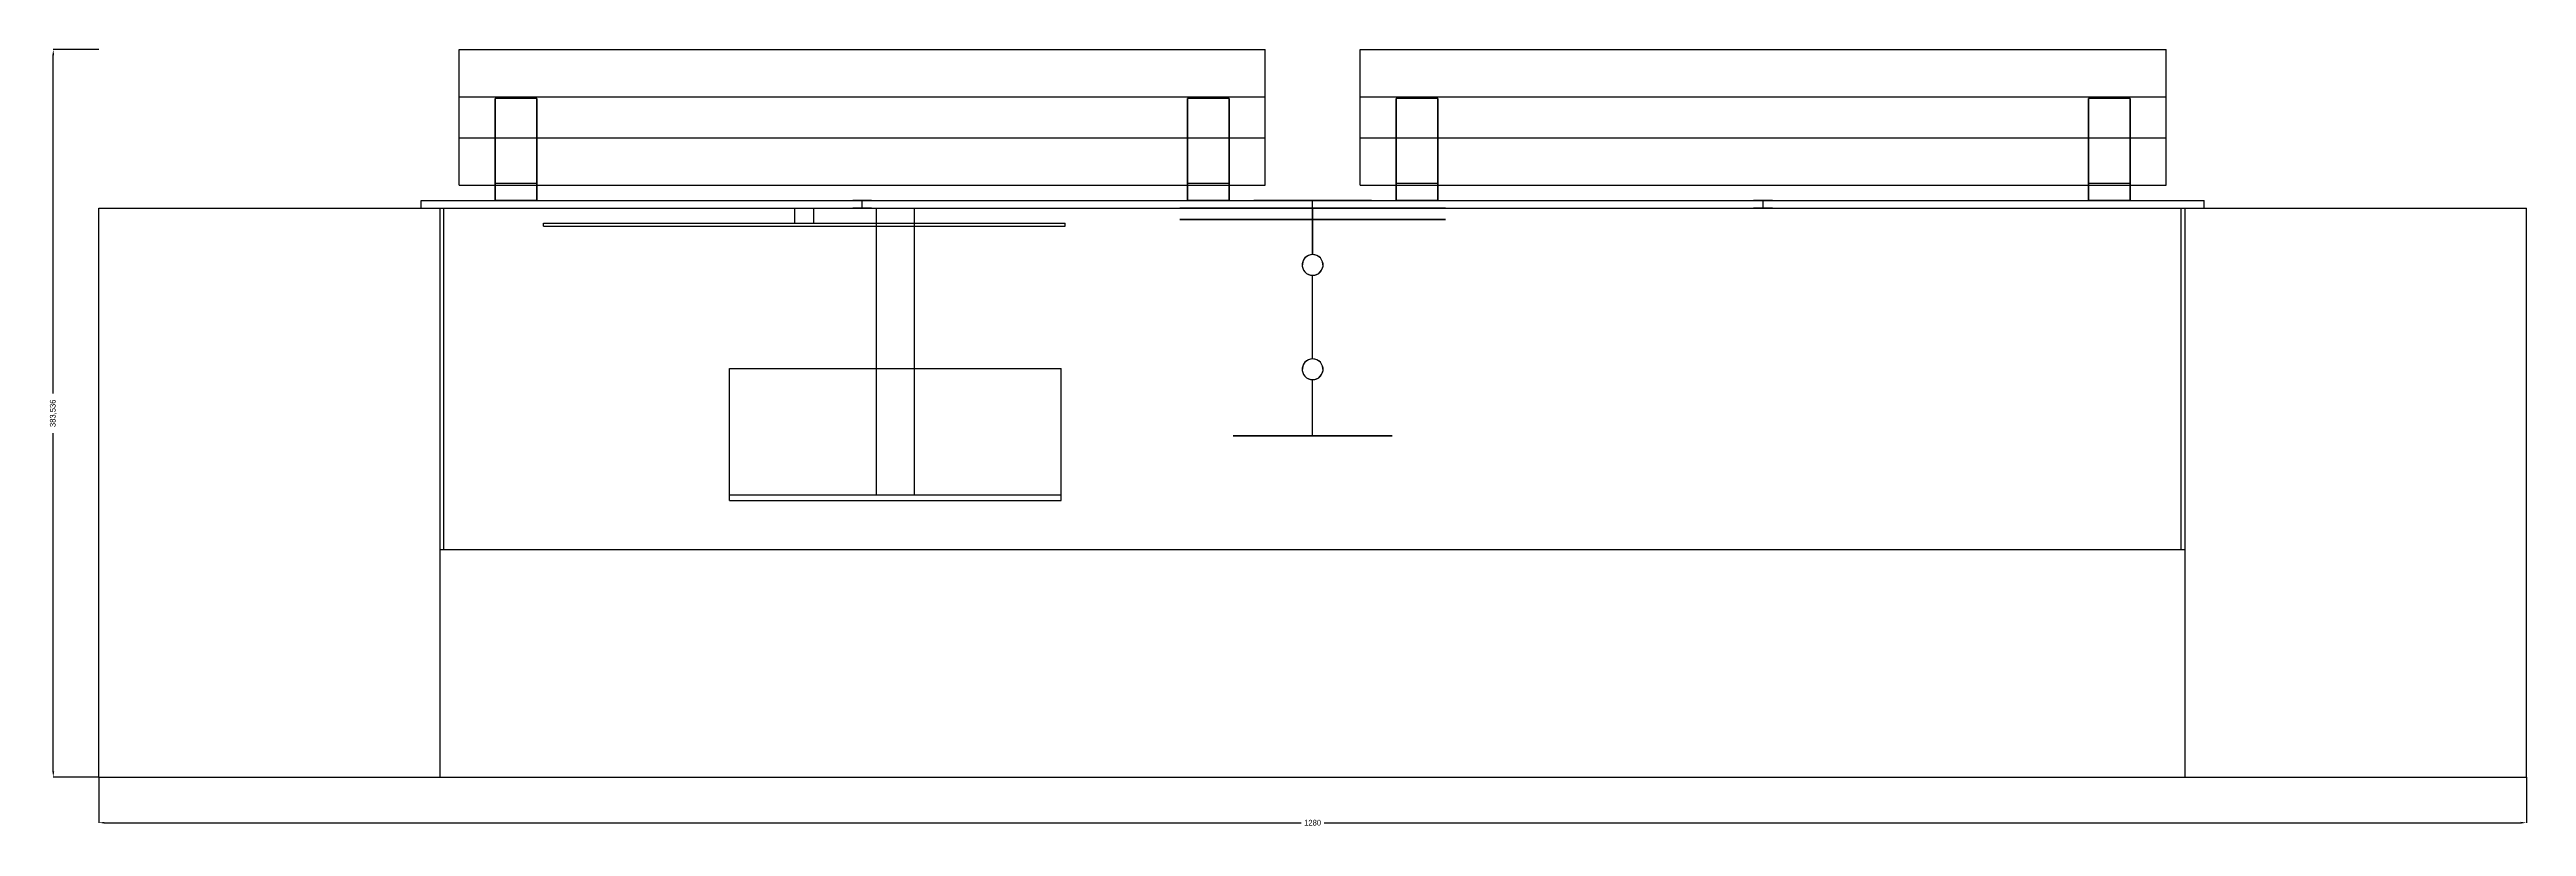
# Model space of a CAD drawing. Header units: millimetres. Extents: x -26 to 2440, y -510 to 1280.
# Drawn here: x 1134 to 2440, y -26 to 384 of the extents above; entities that cross this region are included whole.
import ezdxf

# ---------------------------------------------------------------- set-up
doc = ezdxf.new("R2010")
doc.units = ezdxf.units.MM
doc.layers.add('DIMENSIONS', color=7, linetype='Continuous')
doc.layers.add('YZ', color=7, linetype='Continuous')
doc.dimstyles.get("Standard").update_dxf_attribs({"dimtxt": 2.5, "dimasz": 2.5, "dimexe": 1.25, "dimexo": 0.625, "dimtad": 1, "dimcen": 2.5, "dimazin": 3, "dimtfac": 1, "dimtmove": 0, "dimatfit": 3})

# ---------------------------------------------------------------- blocks, each defined once
blk = doc.blocks.new('_CLOSEDFILLED')
at = {"color": 0, "linetype": 'BYBLOCK'}
blk.add_solid([(-1, 0.16), (0, 0), (-1, -0.16)], dxfattribs=at)
blk = doc.blocks.new('*D5')
for p, q in [((1160, 0), (1160, -24)), ((2440, 0), (2440, -24)), ((1163, -24), (1794, -24)), ((1806, -24), (2437, -24))]:
    blk.add_line(p, q)
at = {"layer": 'Defpoints'}
for p in [(1160, 0), (2440, 0), (1160, -24)]:
    blk.add_point(p, dxfattribs=at)
at = {"layer": 'DIMENSIONS', "xscale": 3, "yscale": 3, "rotation": 180}
blk.add_blockref('_CLOSEDFILLED', (1160, -24), dxfattribs=at)
at = {"layer": 'DIMENSIONS', "xscale": 3, "yscale": 3}
blk.add_blockref('_CLOSEDFILLED', (2440, -24), dxfattribs=at)
at = {"layer": 'DIMENSIONS', "insert": (1800, -24), "char_height": 3, "attachment_point": 5}
blk.add_mtext('1280', dxfattribs=at)
blk = doc.blocks.new('*D6')
for p, q in [((1160, 383.5), (1136, 383.5)), ((1136, 202.3), (1136, 380.5)), ((1136, 3), (1136, 181.3)), ((1160, 0), (1136, 0))]:
    blk.add_line(p, q)
at = {"layer": 'Defpoints'}
for p in [(1160, 383.5), (1136, 0), (1160, 0)]:
    blk.add_point(p, dxfattribs=at)
at = {"layer": 'DIMENSIONS', "xscale": 3, "yscale": 3}
for p, rotation in [((1136, 383.5), 90), ((1136, 0), 270)]:
    blk.add_blockref('_CLOSEDFILLED', p, dxfattribs=dict(at, rotation=rotation))
at = {"layer": 'DIMENSIONS', "insert": (1136, 191.8), "char_height": 3, "attachment_point": 5, "rotation": 90}
blk.add_mtext('383,536', dxfattribs=at)

msp = doc.modelspace()

# ---------------------------------------------------------------- linework, layer by layer
at = {"layer": 'YZ'}
for points in [[(1350, 358.5973), (1350, 383.5364)], [(1350, 383.5364), (1775, 383.5364)], [(1350, 336.9391), (1350, 383.5364)], [(1775, 358.5973), (1775, 383.5364)], [(1775, 336.9391), (1775, 383.5364)], [(1825, 358.5973), (1825, 383.5364)], [(1825, 383.5364), (2250, 383.5364)], [(1825, 336.9391), (1825, 383.5364)], [(2250, 358.5973), (2250, 383.5364)], [(2250, 336.9391), (2250, 383.5364)], [(1350, 358.5973), (1775, 358.5973)], [(1350, 312), (1350, 358.5973)], [(1391, 357.6752), (1369, 357.6752)], [(1369, 304), (1369, 357.6752)], [(1369, 357.6752), (1369, 312.9221)], [(1391, 304), (1391, 357.6752)], [(1391, 357.6752), (1391, 312.9221)], [(1756, 357.6752), (1734, 357.6752)], [(1734, 304), (1734, 357.6752)], [(1734, 357.6752), (1734, 312.9221)], [(1756, 304), (1756, 357.6752)], [(1756, 357.6752), (1756, 312.9221)], [(1775, 312), (1775, 358.5973)], [(1825, 358.5973), (2250, 358.5973)], [(1825, 312), (1825, 358.5973)], [(1866, 357.6752), (1844, 357.6752)], [(1844, 304), (1844, 357.6752)], [(1844, 357.6752), (1844, 312.9221)], [(1866, 304), (1866, 357.6752)], [(1866, 357.6752), (1866, 312.9221)], [(2231, 357.6752), (2209, 357.6752)], [(2209, 304), (2209, 357.6752)], [(2209, 357.6752), (2209, 312.9221)], [(2231, 304), (2231, 357.6752)], [(2231, 357.6752), (2231, 312.9221)], [(2250, 312), (2250, 358.5973)], [(1350, 312), (1350, 336.9391)], [(1350, 336.9391), (1775, 336.9391)], [(1775, 312), (1775, 336.9391)], [(1825, 312), (1825, 336.9391)], [(1825, 336.9391), (2250, 336.9391)], [(2250, 312), (2250, 336.9391)], [(1330, 300), (1330, 304)], [(1330, 304), (2270, 304)], [(1330, 300), (1330, 304)], [(1330, 304), (2270, 304)], [(1350, 312), (1775, 312)], [(1391, 312.9221), (1369, 312.9221)], [(1369, 312.9221), (1369, 304)], [(1391, 304), (1369, 304)], [(1391, 304), (1369, 304)], [(1391, 312.9221), (1391, 304)], [(1562.5, 304), (1564.5337, 304), (1566.2157, 304), (1567.2553, 304), (1567.4726, 304), (1566.8301, 304), (1565.4389, 304), (1563.5396, 304), (1561.4604, 304), (1559.5611, 304), (1558.1699, 304), (1557.5274, 304), (1557.7447, 304), (1558.7843, 304), (1560.4663, 304), (1562.5, 304)], [(1562.5, 300), (1562.5, 304)], [(1756, 312.9221), (1734, 312.9221)], [(1734, 312.9221), (1734, 304)], [(1756, 304), (1734, 304)], [(1756, 304), (1734, 304)], [(1756, 312.9221), (1756, 304)], [(1800, 304), (1803.9642, 304), (1807.8633, 304), (1811.6333, 304), (1815.2122, 304), (1818.5414, 304), (1821.5662, 304), (1824.2368, 304), (1826.5094, 304), (1828.3468, 304), (1829.7187, 304), (1830.6026, 304), (1830.9841, 304), (1830.8568, 304), (1830.2228, 304), (1829.0925, 304), (1827.4846, 304), (1825.4253, 304), (1822.9486, 304), (1820.0951, 304), (1816.9116, 304), (1813.4504, 304), (1809.7684, 304), (1805.9259, 304), (1801.9862, 304), (1798.0138, 304), (1794.0741, 304), (1790.2316, 304), (1786.5496, 304), (1783.0884, 304), (1779.9049, 304), (1777.0514, 304), (1774.5747, 304), (1772.5154, 304), (1770.9075, 304), (1769.7772, 304), (1769.1432, 304), (1769.0159, 304), (1769.3974, 304), (1770.2813, 304), (1771.6532, 304), (1773.4906, 304), (1775.7632, 304), (1778.4338, 304), (1781.4586, 304), (1784.7878, 304), (1788.3667, 304), (1792.1367, 304), (1796.0358, 304), (1800, 304)], [(1800, 300), (1800, 304)], [(1825, 312), (2250, 312)], [(1866, 312.9221), (1844, 312.9221)], [(1844, 312.9221), (1844, 304)], [(1866, 304), (1844, 304)], [(1866, 304), (1844, 304)], [(1866, 312.9221), (1866, 304)], [(2037.5, 304), (2039.5337, 304), (2041.2157, 304), (2042.2553, 304), (2042.4726, 304), (2041.8301, 304), (2040.4389, 304), (2038.5396, 304), (2036.4604, 304), (2034.5611, 304), (2033.1699, 304), (2032.5274, 304), (2032.7447, 304), (2033.7843, 304), (2035.4663, 304), (2037.5, 304)], [(2037.5, 300), (2037.5, 304)], [(2231, 312.9221), (2209, 312.9221)], [(2209, 312.9221), (2209, 304)], [(2231, 304), (2209, 304)], [(2231, 304), (2209, 304)], [(2231, 312.9221), (2231, 304)], [(2270, 300), (2270, 304)], [(2270, 300), (2270, 304)], [(1160, 0), (1160, 300)], [(1160, 300), (2440, 300)], [(1160, 0), (1160, 300)], [(1160, 300), (2440, 300)], [(1330, 300), (2270, 300)], [(1330, 300), (2270, 300)], [(1340, 120), (1340, 300)], [(1340, 300), (2260, 300)], [(1340, 120), (1340, 300)], [(1340, 300), (2260, 300)], [(1340, 300), (2260, 300)], [(1340, 300), (2260, 300)], [(1340, 0), (1340, 300)], [(1340, 0), (1340, 300)], [(1342, 300), (2258, 300)], [(1342, 300), (2258, 300)], [(1342, 120), (1342, 300)], [(1342, 120), (1342, 300)], [(1394.5575, 290.5), (1394.5575, 292)], [(1394.5575, 292), (1669.5575, 292)], [(1394.5575, 290.5), (1394.5575, 292)], [(1394.5575, 292), (1669.5575, 292)], [(1394.5575, 290.5), (1669.5575, 290.5)], [(1394.5575, 290.5), (1669.5575, 290.5)], [(1527.0575, 292), (1527.0575, 300)], [(1527.0575, 300), (1537.0575, 300)], [(1527.0575, 292), (1527.0575, 300)], [(1527.0575, 300), (1537.0575, 300)], [(1527.0575, 292), (1527.0575, 300)], [(1527.0575, 300), (1537.0575, 300)], [(1527.0575, 292), (1527.0575, 300)], [(1527.0575, 300), (1537.0575, 300)], [(1527.0575, 292), (1537.0575, 292)], [(1527.0575, 292), (1537.0575, 292)], [(1527.0575, 292), (1537.0575, 292)], [(1527.0575, 292), (1537.0575, 292)], [(1537.0575, 292), (1537.0575, 300)], [(1537.0575, 292), (1537.0575, 300)], [(1537.0575, 292), (1537.0575, 300)], [(1537.0575, 292), (1537.0575, 300)], [(1562.5, 300), (1564.5337, 300), (1566.2157, 300), (1567.2553, 300), (1567.4726, 300), (1566.8301, 300), (1565.4389, 300), (1563.5396, 300), (1561.4604, 300), (1559.5611, 300), (1558.1699, 300), (1557.5274, 300), (1557.7447, 300), (1558.7843, 300), (1560.4663, 300), (1562.5, 300)], [(1570, 300), (1590, 300)], [(1570, 148.9), (1570, 300)], [(1570, 300), (1590, 300)], [(1570, 148.9), (1570, 300)], [(1570, 148.9), (1570, 300)], [(1570, 300), (1590, 300)], [(1570, 148.9), (1570, 300)], [(1570, 300), (1590, 300)], [(1590, 148.9), (1590, 300)], [(1590, 148.9), (1590, 300)], [(1590, 148.9), (1590, 300)], [(1590, 148.9), (1590, 300)], [(1669.5575, 290.5), (1669.5575, 292)], [(1669.5575, 290.5), (1669.5575, 292)], [(1800, 300), (1803.9962, 300), (1807.9794, 300), (1811.9366, 300), (1815.8548, 300), (1819.7213, 300), (1823.5235, 300), (1827.2489, 300), (1830.8855, 300), (1834.4213, 300), (1837.8449, 300), (1841.145, 300), (1844.3109, 300), (1847.3322, 300), (1850.1992, 300), (1852.9025, 300), (1855.4332, 300), (1857.783, 300), (1859.9444, 300), (1861.9103, 300), (1863.6742, 300), (1865.2305, 300), (1866.574, 300), (1867.7003, 300), (1868.6058, 300), (1869.2875, 300), (1869.7432, 300), (1869.9715, 300), (1869.9715, 300), (1869.7432, 300), (1869.2875, 300), (1868.6058, 300), (1867.7003, 300), (1866.574, 300), (1865.2305, 300), (1863.6742, 300), (1861.9103, 300), (1859.9444, 300), (1857.783, 300), (1855.4332, 300), (1852.9025, 300), (1850.1992, 300), (1847.3322, 300), (1844.3109, 300), (1841.145, 300), (1837.8449, 300), (1834.4213, 300), (1830.8855, 300), (1827.2489, 300), (1823.5235, 300), (1819.7213, 300), (1815.8548, 300), (1811.9366, 300), (1807.9794, 300), (1803.9962, 300), (1800, 300), (1796.0038, 300), (1792.0206, 300), (1788.0634, 300), (1784.1452, 300), (1780.2787, 300), (1776.4765, 300), (1772.7511, 300), (1769.1145, 300), (1765.5787, 300), (1762.1551, 300), (1758.855, 300), (1755.6891, 300), (1752.6678, 300), (1749.8008, 300), (1747.0975, 300), (1744.5668, 300), (1742.217, 300), (1740.0556, 300), (1738.0897, 300), (1736.3258, 300), (1734.7695, 300), (1733.426, 300), (1732.2997, 300), (1731.3942, 300), (1730.7125, 300), (1730.2568, 300), (1730.0285, 300), (1730.0285, 300), (1730.2568, 300), (1730.7125, 300), (1731.3942, 300), (1732.2997, 300), (1733.426, 300), (1734.7695, 300), (1736.3258, 300), (1738.0897, 300), (1740.0556, 300), (1742.217, 300), (1744.5668, 300), (1747.0975, 300), (1749.8008, 300), (1752.6678, 300), (1755.6891, 300), (1758.855, 300), (1762.1551, 300), (1765.5787, 300), (1769.1145, 300), (1772.7511, 300), (1776.4765, 300), (1780.2787, 300), (1784.1452, 300), (1788.0634, 300), (1792.0206, 300), (1796.0038, 300), (1800, 300)], [(1800, 294), (1803.9962, 294), (1807.9794, 294), (1811.9366, 294), (1815.8548, 294), (1819.7213, 294), (1823.5235, 294), (1827.2489, 294), (1830.8855, 294), (1834.4213, 294), (1837.8449, 294), (1841.145, 294), (1844.3109, 294), (1847.3322, 294), (1850.1992, 294), (1852.9025, 294), (1855.4332, 294), (1857.783, 294), (1859.9444, 294), (1861.9103, 294), (1863.6742, 294), (1865.2305, 294), (1866.574, 294), (1867.7003, 294), (1868.6058, 294), (1869.2875, 294), (1869.7432, 294), (1869.9715, 294), (1869.9715, 294), (1869.7432, 294), (1869.2875, 294), (1868.6058, 294), (1867.7003, 294), (1866.574, 294), (1865.2305, 294), (1863.6742, 294), (1861.9103, 294), (1859.9444, 294), (1857.783, 294), (1855.4332, 294), (1852.9025, 294), (1850.1992, 294), (1847.3322, 294), (1844.3109, 294), (1841.145, 294), (1837.8449, 294), (1834.4213, 294), (1830.8855, 294), (1827.2489, 294), (1823.5235, 294), (1819.7213, 294), (1815.8548, 294), (1811.9366, 294), (1807.9794, 294), (1803.9962, 294), (1800, 294), (1796.0038, 294), (1792.0206, 294), (1788.0634, 294), (1784.1452, 294), (1780.2787, 294), (1776.4765, 294), (1772.7511, 294), (1769.1145, 294), (1765.5787, 294), (1762.1551, 294), (1758.855, 294), (1755.6891, 294), (1752.6678, 294), (1749.8008, 294), (1747.0975, 294), (1744.5668, 294), (1742.217, 294), (1740.0556, 294), (1738.0897, 294), (1736.3258, 294), (1734.7695, 294), (1733.426, 294), (1732.2997, 294), (1731.3942, 294), (1730.7125, 294), (1730.2568, 294), (1730.0285, 294), (1730.0285, 294), (1730.2568, 294), (1730.7125, 294), (1731.3942, 294), (1732.2997, 294), (1733.426, 294), (1734.7695, 294), (1736.3258, 294), (1738.0897, 294), (1740.0556, 294), (1742.217, 294), (1744.5668, 294), (1747.0975, 294), (1749.8008, 294), (1752.6678, 294), (1755.6891, 294), (1758.855, 294), (1762.1551, 294), (1765.5787, 294), (1769.1145, 294), (1772.7511, 294), (1776.4765, 294), (1780.2787, 294), (1784.1452, 294), (1788.0634, 294), (1792.0206, 294), (1796.0038, 294), (1800, 294)], [(1800, 294), (1803.9924, 294), (1807.9486, 294), (1811.8328, 294), (1815.6098, 294), (1819.2455, 294), (1822.7069, 294), (1825.9627, 294), (1828.9833, 294), (1831.7415, 294), (1834.2122, 294), (1836.3731, 294), (1838.2045, 294), (1839.69, 294), (1840.8161, 294), (1841.5725, 294), (1841.9524, 294), (1841.9524, 294), (1841.5725, 294), (1840.8161, 294), (1839.69, 294), (1838.2045, 294), (1836.3731, 294), (1834.2122, 294), (1831.7415, 294), (1828.9833, 294), (1825.9627, 294), (1822.7069, 294), (1819.2455, 294), (1815.6098, 294), (1811.8328, 294), (1807.9486, 294), (1803.9924, 294), (1800, 294), (1796.0076, 294), (1792.0514, 294), (1788.1672, 294), (1784.3902, 294), (1780.7545, 294), (1777.2931, 294), (1774.0373, 294), (1771.0167, 294), (1768.2585, 294), (1765.7878, 294), (1763.6269, 294), (1761.7955, 294), (1760.31, 294), (1759.1839, 294), (1758.4275, 294), (1758.0476, 294), (1758.0476, 294), (1758.4275, 294), (1759.1839, 294), (1760.31, 294), (1761.7955, 294), (1763.6269, 294), (1765.7878, 294), (1768.2585, 294), (1771.0167, 294), (1774.0373, 294), (1777.2931, 294), (1780.7545, 294), (1784.3902, 294), (1788.1672, 294), (1792.0514, 294), (1796.0076, 294), (1800, 294)], [(1800, 300), (1803.9642, 300), (1807.8633, 300), (1811.6333, 300), (1815.2122, 300), (1818.5414, 300), (1821.5662, 300), (1824.2368, 300), (1826.5094, 300), (1828.3468, 300), (1829.7187, 300), (1830.6026, 300), (1830.9841, 300), (1830.8568, 300), (1830.2228, 300), (1829.0925, 300), (1827.4846, 300), (1825.4253, 300), (1822.9486, 300), (1820.0951, 300), (1816.9116, 300), (1813.4504, 300), (1809.7684, 300), (1805.9259, 300), (1801.9862, 300), (1798.0138, 300), (1794.0741, 300), (1790.2316, 300), (1786.5496, 300), (1783.0884, 300), (1779.9049, 300), (1777.0514, 300), (1774.5747, 300), (1772.5154, 300), (1770.9075, 300), (1769.7772, 300), (1769.1432, 300), (1769.0159, 300), (1769.3974, 300), (1770.2813, 300), (1771.6532, 300), (1773.4906, 300), (1775.7632, 300), (1778.4338, 300), (1781.4586, 300), (1784.7878, 300), (1788.3667, 300), (1792.1367, 300), (1796.0358, 300), (1800, 300)], [(1800, 300), (1803.9642, 300), (1807.8633, 300), (1811.6333, 300), (1815.2122, 300), (1818.5414, 300), (1821.5662, 300), (1824.2368, 300), (1826.5094, 300), (1828.3468, 300), (1829.7187, 300), (1830.6026, 300), (1830.9841, 300), (1830.8568, 300), (1830.2228, 300), (1829.0925, 300), (1827.4846, 300), (1825.4253, 300), (1822.9486, 300), (1820.0951, 300), (1816.9116, 300), (1813.4504, 300), (1809.7684, 300), (1805.9259, 300), (1801.9862, 300), (1798.0138, 300), (1794.0741, 300), (1790.2316, 300), (1786.5496, 300), (1783.0884, 300), (1779.9049, 300), (1777.0514, 300), (1774.5747, 300), (1772.5154, 300), (1770.9075, 300), (1769.7772, 300), (1769.1432, 300), (1769.0159, 300), (1769.3974, 300), (1770.2813, 300), (1771.6532, 300), (1773.4906, 300), (1775.7632, 300), (1778.4338, 300), (1781.4586, 300), (1784.7878, 300), (1788.3667, 300), (1792.1367, 300), (1796.0358, 300), (1800, 300)], [(1800, 300), (1800, 275.5)], [(1800, 294), (1800, 300)], [(1800, 275.5), (1800, 294)], [(2037.5, 300), (2039.5337, 300), (2041.2157, 300), (2042.2553, 300), (2042.4726, 300), (2041.8301, 300), (2040.4389, 300), (2038.5396, 300), (2036.4604, 300), (2034.5611, 300), (2033.1699, 300), (2032.5274, 300), (2032.7447, 300), (2033.7843, 300), (2035.4663, 300), (2037.5, 300)], [(2258, 120), (2258, 300)], [(2258, 120), (2258, 300)], [(2260, 120), (2260, 300)], [(2260, 120), (2260, 300)], [(2260, 0), (2260, 300)], [(2260, 0), (2260, 300)], [(2440, 0), (2440, 300)], [(2440, 0), (2440, 300)], [(1800, 275.5), (1798.8554, 275.3796), (1797.7616, 275.0239), (1796.7665, 274.4491), (1795.9129, 273.6804), (1795.2375, 272.7511), (1794.7696, 271.7009), (1794.5302, 270.5755), (1794.5302, 269.4245), (1794.7696, 268.2991), (1795.2375, 267.2489), (1795.9129, 266.3196), (1796.7665, 265.5509), (1797.7616, 264.9761), (1798.8554, 264.6204), (1800, 264.5)], [(1800, 275.5), (1797.7616, 275.0239), (1795.9129, 273.6804), (1794.7696, 271.7009), (1794.5302, 269.4245), (1795.2375, 267.2489), (1796.7665, 265.5509), (1798.8554, 264.6204), (1801.1446, 264.6204), (1803.2335, 265.5509), (1804.7625, 267.2489), (1805.4698, 269.4245), (1805.2304, 271.7009), (1804.0871, 273.6804), (1802.2384, 275.0239), (1800, 275.5)], [(1800, 275.5), (1798.8545, 275.3794), (1797.7604, 275.0234), (1796.7658, 274.4486), (1795.913, 273.6806), (1795.238, 272.752), (1794.77, 271.7021), (1794.5302, 270.576), (1794.5302, 269.424), (1794.77, 268.2979), (1795.238, 267.248), (1795.913, 266.3194), (1796.7658, 265.5514), (1797.7604, 264.9766), (1798.8545, 264.6206), (1800, 264.5)], [(1800, 275.5), (1797.7604, 275.0234), (1795.913, 273.6806), (1794.77, 271.7021), (1794.5302, 269.424), (1795.238, 267.248), (1796.7658, 265.5514), (1798.8545, 264.6206), (1801.1455, 264.6206), (1803.2342, 265.5514), (1804.762, 267.248), (1805.4698, 269.424), (1805.23, 271.7021), (1804.087, 273.6806), (1802.2396, 275.0234), (1800, 275.5)], [(1800, 264.5), (1801.1446, 264.6204), (1802.2384, 264.9761), (1803.2335, 265.5509), (1804.0871, 266.3196), (1804.7625, 267.2489), (1805.2304, 268.2991), (1805.4698, 269.4245), (1805.4698, 270.5755), (1805.2304, 271.7009), (1804.7625, 272.7511), (1804.0871, 273.6804), (1803.2335, 274.4491), (1802.2384, 275.0239), (1801.1446, 275.3796), (1800, 275.5)], [(1800, 264.5), (1801.1455, 264.6206), (1802.2396, 264.9766), (1803.2342, 265.5514), (1804.087, 266.3194), (1804.762, 267.248), (1805.23, 268.2979), (1805.4698, 269.424), (1805.4698, 270.576), (1805.23, 271.7021), (1804.762, 272.752), (1804.087, 273.6806), (1803.2342, 274.4486), (1802.2396, 275.0234), (1801.1455, 275.3794), (1800, 275.5)], [(1800, 220.5), (1800, 264.5)], [(1800, 220.5), (1800, 264.5)], [(1492.5, 148.9), (1492.5, 215.5)], [(1492.5, 215.5), (1667.5, 215.5)], [(1492.5, 148.9), (1492.5, 215.5)], [(1492.5, 215.5), (1667.5, 215.5)], [(1667.5, 148.9), (1667.5, 215.5)], [(1667.5, 148.9), (1667.5, 215.5)], [(1800, 220.5), (1798.8554, 220.3796), (1797.7616, 220.0239), (1796.7665, 219.4491), (1795.9129, 218.6804), (1795.2375, 217.7511), (1794.7696, 216.7009), (1794.5302, 215.5755), (1794.5302, 214.4245), (1794.7696, 213.2991), (1795.2375, 212.2489), (1795.9129, 211.3196), (1796.7665, 210.5509), (1797.7616, 209.9761), (1798.8554, 209.6204), (1800, 209.5)], [(1800, 220.5), (1797.7616, 220.0239), (1795.9129, 218.6804), (1794.7696, 216.7009), (1794.5302, 214.4245), (1795.2375, 212.2489), (1796.7665, 210.5509), (1798.8554, 209.6204), (1801.1446, 209.6204), (1803.2335, 210.5509), (1804.7625, 212.2489), (1805.4698, 214.4245), (1805.2304, 216.7009), (1804.0871, 218.6804), (1802.2384, 220.0239), (1800, 220.5)], [(1800, 220.5), (1798.8545, 220.3794), (1797.7604, 220.0234), (1796.7658, 219.4486), (1795.913, 218.6806), (1795.238, 217.752), (1794.77, 216.7021), (1794.5302, 215.576), (1794.5302, 214.424), (1794.77, 213.2979), (1795.238, 212.248), (1795.913, 211.3194), (1796.7658, 210.5514), (1797.7604, 209.9766), (1798.8545, 209.6206), (1800, 209.5)], [(1800, 220.5), (1797.7604, 220.0234), (1795.913, 218.6806), (1794.77, 216.7021), (1794.5302, 214.424), (1795.238, 212.248), (1796.7658, 210.5514), (1798.8545, 209.6206), (1801.1455, 209.6206), (1803.2342, 210.5514), (1804.762, 212.248), (1805.4698, 214.424), (1805.23, 216.7021), (1804.087, 218.6806), (1802.2396, 220.0234), (1800, 220.5)], [(1800, 209.5), (1801.1446, 209.6204), (1802.2384, 209.9761), (1803.2335, 210.5509), (1804.0871, 211.3196), (1804.7625, 212.2489), (1805.2304, 213.2991), (1805.4698, 214.4245), (1805.4698, 215.5755), (1805.2304, 216.7009), (1804.7625, 217.7511), (1804.0871, 218.6804), (1803.2335, 219.4491), (1802.2384, 220.0239), (1801.1446, 220.3796), (1800, 220.5)], [(1800, 209.5), (1801.1455, 209.6206), (1802.2396, 209.9766), (1803.2342, 210.5514), (1804.087, 211.3194), (1804.762, 212.248), (1805.23, 213.2979), (1805.4698, 214.424), (1805.4698, 215.576), (1805.23, 216.7021), (1804.762, 217.752), (1804.087, 218.6806), (1803.2342, 219.4486), (1802.2396, 220.0234), (1801.1455, 220.3794), (1800, 220.5)], [(1800, 180), (1800, 209.5)], [(1800, 180), (1800, 209.5)], [(1800, 180), (1803.9924, 180), (1807.9486, 180), (1811.8328, 180), (1815.6098, 180), (1819.2455, 180), (1822.7069, 180), (1825.9627, 180), (1828.9833, 180), (1831.7415, 180), (1834.2122, 180), (1836.3731, 180), (1838.2045, 180), (1839.69, 180), (1840.8161, 180), (1841.5725, 180), (1841.9524, 180), (1841.9524, 180), (1841.5725, 180), (1840.8161, 180), (1839.69, 180), (1838.2045, 180), (1836.3731, 180), (1834.2122, 180), (1831.7415, 180), (1828.9833, 180), (1825.9627, 180), (1822.7069, 180), (1819.2455, 180), (1815.6098, 180), (1811.8328, 180), (1807.9486, 180), (1803.9924, 180), (1800, 180), (1796.0076, 180), (1792.0514, 180), (1788.1672, 180), (1784.3902, 180), (1780.7545, 180), (1777.2931, 180), (1774.0373, 180), (1771.0167, 180), (1768.2585, 180), (1765.7878, 180), (1763.6269, 180), (1761.7955, 180), (1760.31, 180), (1759.1839, 180), (1758.4275, 180), (1758.0476, 180), (1758.0476, 180), (1758.4275, 180), (1759.1839, 180), (1760.31, 180), (1761.7955, 180), (1763.6269, 180), (1765.7878, 180), (1768.2585, 180), (1771.0167, 180), (1774.0373, 180), (1777.2931, 180), (1780.7545, 180), (1784.3902, 180), (1788.1672, 180), (1792.0514, 180), (1796.0076, 180), (1800, 180)], [(1800, 180), (1803.9642, 180), (1807.8633, 180), (1811.6333, 180), (1815.2122, 180), (1818.5414, 180), (1821.5662, 180), (1824.2368, 180), (1826.5094, 180), (1828.3468, 180), (1829.7187, 180), (1830.6026, 180), (1830.9841, 180), (1830.8568, 180), (1830.2228, 180), (1829.0925, 180), (1827.4846, 180), (1825.4253, 180), (1822.9486, 180), (1820.0951, 180), (1816.9116, 180), (1813.4504, 180), (1809.7684, 180), (1805.9259, 180), (1801.9862, 180), (1798.0138, 180), (1794.0741, 180), (1790.2316, 180), (1786.5496, 180), (1783.0884, 180), (1779.9049, 180), (1777.0514, 180), (1774.5747, 180), (1772.5154, 180), (1770.9075, 180), (1769.7772, 180), (1769.1432, 180), (1769.0159, 180), (1769.3974, 180), (1770.2813, 180), (1771.6532, 180), (1773.4906, 180), (1775.7632, 180), (1778.4338, 180), (1781.4586, 180), (1784.7878, 180), (1788.3667, 180), (1792.1367, 180), (1796.0358, 180), (1800, 180)], [(1492.5, 148.9), (1667.5, 148.9)], [(1492.5, 148.9), (1667.5, 148.9)], [(1492.5, 145.9), (1492.5, 148.9)], [(1492.5, 148.9), (1570, 148.9)], [(1492.5, 145.9), (1492.5, 148.9)], [(1492.5, 148.9), (1570, 148.9)], [(1492.5, 145.9), (1667.5, 145.9)], [(1492.5, 145.9), (1667.5, 145.9)], [(1570, 148.9), (1590, 148.9)], [(1570, 148.9), (1590, 148.9)], [(1590, 148.9), (1667.5, 148.9)], [(1590, 148.9), (1667.5, 148.9)], [(1667.5, 145.9), (1667.5, 148.9)], [(1667.5, 145.9), (1667.5, 148.9)], [(1340, 120), (2260, 120)], [(1340, 120), (2260, 120)], [(1342, 120), (2258, 120)], [(1342, 120), (2258, 120)], [(1160, 0), (2440, 0)], [(1160, 0), (2440, 0)], [(1340, 0), (2260, 0)], [(1340, 0), (2260, 0)]]:
    msp.add_lwpolyline(points, dxfattribs=at)

# ---------------------------------------------------------------- dimensions: what is measured, and where the dimension line sits
at = {"layer": 'DIMENSIONS'}
dim = msp.add_linear_dim(base=(1136, 0), p1=(1160, 0), p2=(1160, 383.5364), angle=90, dimstyle='Standard', override={"dimtxt": 3, "dimasz": 3, "dimdec": 3}, dxfattribs=at)
dim.commit()
dim.dimension.update_dxf_attribs({"geometry": '*D6', "text_midpoint": (1136, 191.7682)})
dim = msp.add_linear_dim(base=(1160, -24), p1=(1160, 0), p2=(2440, 0), dimstyle='Standard', override={"dimtxt": 3, "dimasz": 3, "dimdec": 3}, dxfattribs=at)
dim.commit()
dim.dimension.update_dxf_attribs({"geometry": '*D5', "text_midpoint": (1800, -24)})

doc.saveas('drawing.dxf')
